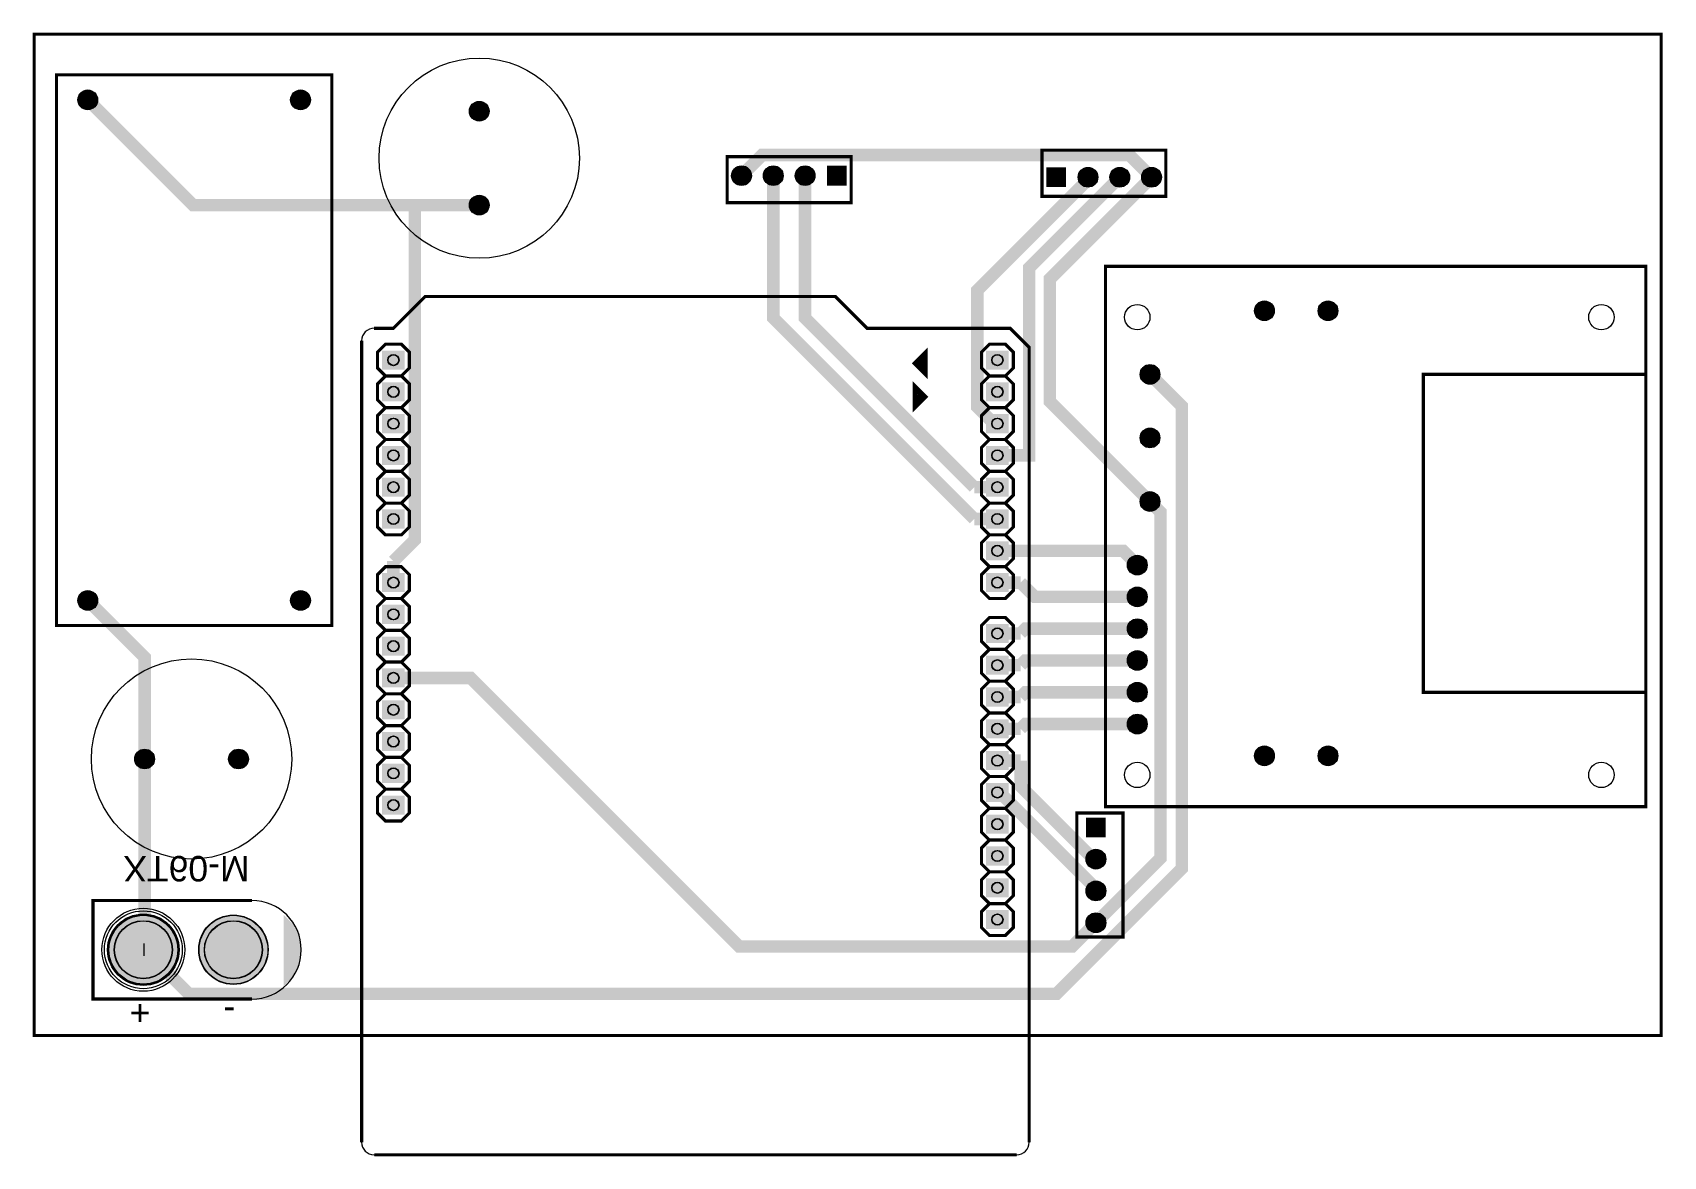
# Model space of a CAD drawing. Header units: millimetres. Extents: x 0 to 130, y -90 to 0.
import ezdxf

# ---------------------------------------------------------------- set-up
doc = ezdxf.new("R2010")
doc.units = ezdxf.units.MM
for name, color, linetype, true_color in [('BoardOutLine', 7, 'Continuous', 0xff00ff), ('BottomLayer', 7, 'Continuous', 0x0000ff), ('BottomSilkLayer', 7, 'Continuous', 0x66cc33), ('BottomSolderMaskLayer', 7, 'Continuous', 0xaa00ff), ('Document', 7, 'Continuous', 0xffffff), ('Multi-Layer', 7, 'Continuous', 0xc0c0c0), ('TopSilkLayer', 7, 'Continuous', 0xffcc00), ('TopSolderMaskLayer', 7, 'Continuous', 0x800080)]:
    doc.layers.add(name, color=color, linetype=linetype, true_color=true_color)
doc.styles.get("Standard").update_dxf_attribs({"font": 'arial.ttf'})

msp = doc.modelspace()

# ---------------------------------------------------------------- texts
at = {"layer": 'BottomSilkLayer', "text_generation_flag": 2}
for s, p in [('XT60-M', (7.111887223774374, -65.65913131826267)), ('+', (7.619888239776401, -77.21615443230894)), ('-', (15.112903225806349, -77.08915417830838))]:
    msp.add_text(s, height=2.0320040640081283, rotation=180, dxfattribs=at).set_placement(p)

# ---------------------------------------------------------------- hatches: boundary and pattern name
at = {"layer": 'BottomSolderMaskLayer'}
for points in [[(3.4907289814580533, -5.244094488189035, 1), (5.065532131064353, -5.244094488189035, 1)], [(20.490728981458055, -5.244094488189035, 1), (22.06553213106435, -5.244094488189035, 1)], [(34.77266954533916, -6.155956311912632, 1), (36.34747269494546, -6.155956311912632, 1)], [(55.72771145542293, -11.30302260604526, 1), (57.302514605029224, -11.30302260604526, 1)], [(58.26771653543306, -11.30302260604526, 1), (59.842519685039356, -11.30302260604526, 1)], [(60.80772161544319, -11.30302260604526, 1), (62.38252476504949, -11.30302260604526, 1)], [(63.347726695453275, -10.515621031242063), (64.9225298450599, -10.515621031242063), (64.9225298450599, -12.090424180848345), (63.347726695453275, -12.090424180848345)], [(82.44856489712993, -12.217424434848908), (80.87376174752353, -12.217424434848908), (80.87376174752353, -10.642621285242626), (82.44856489712993, -10.642621285242626)], [(83.4137668275337, -11.43002286004571, 1), (84.98856997714002, -11.43002286004571, 1)], [(85.95377190754384, -11.43002286004571, 1), (87.52857505715015, -11.43002286004571, 1)], [(88.49377698755397, -11.43002286004571, 1), (90.06858013716028, -11.43002286004571, 1)], [(34.77266954533916, -13.65608331216663, 1), (36.34747269494546, -13.65608331216663, 1)], [(97.51079502159, -22.09804419608838, 1), (99.08559817119631, -22.09804419608838, 1)], [(102.59080518161049, -22.09804419608838, 1), (104.1656083312168, -22.09804419608838, 1)], [(27.79793503634619, -26.79705177981782), (29.60641865331354, -26.79705177981782), (29.60641865331354, -25.27304873181174), (27.79793503634619, -25.27304873181174)], [(77.86626117299852, -25.27332087521313), (76.05777755603117, -25.27332087521313), (76.05777755603117, -26.79705177981782), (77.86626117299852, -26.79705177981782)], [(88.36677673355352, -27.17805435610876, 1), (89.94157988315983, -27.17805435610876, 1)], [(27.79793503634619, -29.337056859828067), (29.60641865331354, -29.337056859828067), (29.60641865331354, -27.813053811821874), (27.79793503634619, -27.813053811821874)], [(77.86626117299852, -27.813325955223377), (76.05777755603117, -27.813325955223377), (76.05777755603117, -29.337056859828067), (77.86626117299852, -29.337056859828067)], [(27.79793503634619, -31.8770619398382), (29.60641865331354, -31.8770619398382), (29.60641865331354, -30.35305889183212), (27.79793503634619, -30.35305889183212)], [(77.86626117299852, -30.35333103523351), (76.05777755603117, -30.35333103523351), (76.05777755603117, -31.8770619398382), (77.86626117299852, -31.8770619398382)], [(88.36677673355352, -32.258064516129025, 1), (89.94157988315983, -32.258064516129025, 1)], [(27.79793503634619, -34.41706701984833), (29.60641865331354, -34.41706701984833), (29.60641865331354, -32.89306397184225), (27.79793503634619, -32.89306397184225)], [(77.86626117299852, -32.89333611524364), (76.05804667561733, -32.89333611524364), (76.05804667561733, -34.41706701984833), (77.86626117299852, -34.41706701984833)], [(27.79793503634619, -36.957072099858465), (29.60641865331354, -36.957072099858465), (29.60641865331354, -35.433069051852385), (27.79793503634619, -35.433069051852385)], [(77.86626117299852, -35.433341195253774), (76.05804667561733, -35.433341195253774), (76.05804667561733, -36.957072099858465), (77.86626117299852, -36.957072099858465)], [(88.36677673355352, -37.338074676149404, 1), (89.94157988315983, -37.338074676149404, 1)], [(27.79793503634619, -39.49707717986871), (29.60641865331354, -39.49707717986871), (29.60641865331354, -37.97307413186252), (27.79793503634619, -37.97307413186252)], [(77.86626117299852, -37.97307413186252), (76.05804667561733, -37.97307413186252), (76.05804667561733, -39.49707717986871), (77.86626117299852, -39.49707717986871)], [(77.86626117299852, -40.513079211872764), (76.05804667561733, -40.513079211872764), (76.05804667561733, -42.037082259878844), (77.86626117299852, -42.037082259878844)], [(87.35077470154947, -42.41808483616967, 1), (88.92557785115578, -42.41808483616967, 1)], [(27.79793503634619, -44.577087339888976), (29.60641865331354, -44.577087339888976), (29.60641865331354, -43.0530842918829), (27.79793503634619, -43.0530842918829)], [(77.86626117299852, -43.0530842918829), (76.05804667561733, -43.0530842918829), (76.05804667561733, -44.577087339888976), (77.86626117299852, -44.577087339888976)], [(87.35077470154947, -44.9580899161798, 1), (88.92557785115578, -44.9580899161798, 1)], [(3.4907289814580533, -45.244094488189035, 1), (5.065532131064353, -45.244094488189035, 1)], [(20.490728981458055, -45.244094488189035, 1), (22.06553213106435, -45.244094488189035, 1)], [(27.79793503634619, -47.11709241989911), (29.60641865331354, -47.11709241989911), (29.60641865331354, -45.59308937189303), (27.79793503634619, -45.59308937189303)], [(87.35077470154947, -47.49809499619005, 1), (88.92557785115578, -47.49809499619005, 1)], [(27.79793503634619, -49.657097499909355), (29.60641865331354, -49.657097499909355), (29.60641865331354, -48.13309445190316), (27.79793503634619, -48.13309445190316)], [(77.86626117299852, -47.11709241989911), (76.05804667561733, -47.11709241989911), (76.05804667561733, -48.64109546790519), (77.86626117299852, -48.64109546790519)], [(87.35077470154947, -50.03810007620018, 1), (88.92557785115578, -50.03810007620018, 1)], [(27.79793503634619, -52.19710257991949), (29.60641865331354, -52.19710257991949), (29.60641865331354, -50.67309953191341), (27.79793503634619, -50.67309953191341)], [(77.86626117299852, -49.657097499909355), (76.05777755603117, -49.657097499909355), (76.05777755603117, -51.181100547915435), (77.86626117299852, -51.181100547915435)], [(87.35077470154947, -52.57810515621031, 1), (88.92557785115578, -52.57810515621031, 1)], [(27.79793503634619, -54.73710765992962), (29.60641865331354, -54.73710765992962), (29.60641865331354, -53.21310461192354), (27.79793503634619, -53.21310461192354)], [(77.86626117299852, -52.19710257991949), (76.05777755603117, -52.19710257991949), (76.05777755603117, -53.72110562792557), (77.86626117299852, -53.72110562792557)], [(87.35077470154947, -55.118110236220446, 1), (88.92557785115578, -55.118110236220446, 1)], [(27.79793503634619, -57.27711273993975), (29.60641865331354, -57.27711273993975), (29.60641865331354, -55.75310969193367), (27.79793503634619, -55.75310969193367)], [(77.86626117299852, -54.73710765992962), (76.05777755603117, -54.73710765992962), (76.05777755603117, -56.2611107079357), (77.86626117299852, -56.2611107079357)], [(8.035560071120065, -57.912115824231705, 1), (9.610363220726365, -57.912115824231705, 1)], [(15.535687071374289, -57.912115824231705, 1), (17.110490220980587, -57.912115824231705, 1)], [(77.86626117299852, -57.27711273993975), (76.05777755603117, -57.27711273993975), (76.05777755603117, -58.80111578794583), (77.86626117299852, -58.80111578794583)], [(97.51079502159, -57.65811531623069, 1), (99.08559817119631, -57.65811531623069, 1)], [(102.59080518161049, -57.65811531623069, 1), (104.1656083312168, -57.65811531623069, 1)], [(27.79793503634619, -59.81711781995), (29.60641865331354, -59.81711781995), (29.60641865331354, -58.293114771943806), (27.79793503634619, -58.293114771943806)], [(77.86626117299852, -59.81711781995), (76.05777755603117, -59.81711781995), (76.05777755603117, -61.34112086795608), (77.86626117299852, -61.34112086795608)], [(27.79793503634619, -62.35712289996013), (29.60641865331354, -62.35712289996013), (29.60641865331354, -60.83311985195405), (27.79793503634619, -60.83311985195405)], [(77.86626117299852, -62.35712289996013), (76.05777755603117, -62.35712289996013), (76.05777755603117, -63.88112594796621), (77.86626117299852, -63.88112594796621)], [(84.04876809753614, -64.16052832105663), (84.04876809753614, -62.58572517145035), (85.62357124714254, -62.58572517145035), (85.62357124714254, -64.16052832105663)], [(77.86626117299852, -64.89712797997026), (76.05777755603117, -64.89712797997026), (76.05777755603117, -66.42113102797634), (77.86626117299852, -66.42113102797634)], [(84.04876809753618, -65.91313182626368, 1), (85.6235712471425, -65.91313182626368, 1)], [(77.86626117299852, -67.4371330599804), (76.05777755603117, -67.4371330599804), (76.05777755603117, -68.96113610798648), (77.86626117299852, -68.96113610798648)], [(84.04876809753618, -68.45313690627381, 1), (85.6235712471425, -68.45313690627381, 1)], [(77.86626117299852, -69.97713813999064), (76.05777755603117, -69.97713813999064), (76.05777755603117, -71.50114118799672), (77.86626117299852, -71.50114118799672)], [(84.04876809753618, -70.99314198628406, 1), (85.6235712471425, -70.99314198628406, 1)], [(5.94394208788417, -73.15214630429261, 1), (11.49395478790957, -73.15214630429261, 1)], [(13.144094488189058, -73.15214630429261, 1), (18.694107188214456, -73.15214630429261, 1)]]:
    msp.add_hatch(color=256, dxfattribs=at).paths.add_polyline_path(points)
at = {"layer": 'Document'}
msp.add_hatch(color=256, dxfattribs=at).paths.add_polyline_path([(19.9390906781814, -73.15214630429261), (19.9390906781814, -76.07315214630432), (20.258470916941633, -75.75377190754375), (20.319646473856665, -75.69112221560226), (20.37931379689212, -75.6270344380938), (20.43743909027694, -75.56154487454978), (20.49398943164988, -75.49469061847878), (20.548932790708477, -75.42650953635484), (20.602238047350056, -75.35704024617144), (20.6538750092991, -75.2863220955669), (20.703814429206886, -75.21439513953885), (20.752028021219303, -75.14130011775569), (20.798488476996, -75.06707843148251), (20.843169481179984, -74.99177212013115), (20.886045726300154, -74.91542383744832), (20.92709292710765, -74.83807682735699), (20.96628783433107, -74.75977489946274), (21.00360824784366, -74.68056240423948), (21.03903302923777, -74.60048420790986), (21.072542113798818, -74.51958566703252), (21.1041165218694, -74.4379126028117), (21.133738369598632, -74.35551127514452), (21.16139087907345, -74.2724283564188), (21.18705838781898, -74.18871090507798), (21.21072635767314, -74.10440633896667), (21.23238138301781, -74.01956240847346), (21.25201119837493, -73.93422716948476), (21.26960468535094, -73.8484489561655), (21.28515187893595, -73.76227635358282), (21.298643973147136, -73.67575817018758), (21.3100733260178, -73.58894341016844), (21.319433463923588, -73.50188124569627), (21.326719085251852, -73.4146209890722), (21.331926063401397, -73.327212064798), (21.335051449122602, -73.23970398158099), (21.33609347218703, -73.1521463047718), (21.335011032148486, -73.06670745681208), (21.331764542204837, -72.9813234494095), (21.3263560861119, -72.89604908620584), (21.31878913528203, -72.8109391004682), (21.309068546555636, -72.72604811995859), (21.297200559082967, -72.64143063186975), (21.283192790320072, -72.55714094785458), (21.26705423113981, -72.47323316916459), (21.248795240060645, -72.38976115192611), (21.228427536598474, -72.30677847257209), (21.20596419374374, -72.22433839345456), (21.181419629571337, -72.14249382865842), (21.15480959798606, -72.06129731003784), (21.126151178610144, -71.98080095349917), (21.09546276582296, -71.90105642555079), (21.062764056952346, -71.8221149101405), (21.028076039632197, -71.74402707580305), (20.991420978333508, -71.66684304313901), (20.952822400071, -71.59061235264494), (20.912305079305042, -71.51538393291503), (20.869895022038236, -71.44120606923764), (20.82561944912527, -71.36812637260232), (20.779506778799032, -71.29619174914149), (20.731586608432053, -71.22544837002306), (20.68188969553944, -71.15594164181607), (20.630447938035786, -71.08771617734658), (20.577294353764046, -71.02081576706269), (20.52246305929998, -70.95528335092752), (20.465989248056985, -70.8911609908589), (20.407909167695607, -70.82848984373118), (20.34826009685912, -70.76731013495908), (19.9390906781814, -70.35814071628147)])
at = {"layer": 'Multi-Layer'}
for points in [[(3.516129032258155, -5.244094488189035, 1), (5.040132080264251, -5.244094488189035, 1)], [(20.516129032258156, -5.244094488189035, 1), (22.04013208026425, -5.244094488189035, 1)], [(34.798069596139264, -6.155956311912632, 1), (36.32207264414536, -6.155956311912632, 1)], [(55.75311150622303, -11.30302260604526, 1), (57.27711455422912, -11.30302260604526, 1)], [(58.29311658623316, -11.30302260604526, 1), (59.817119634239255, -11.30302260604526, 1)], [(60.833121666243294, -11.30302260604526, 1), (62.35712471424939, -11.30302260604526, 1)], [(63.37312674625355, -10.54102108204222), (64.89712979425963, -10.54102108204222), (64.89712979425963, -12.0650241300483), (63.37312674625355, -12.0650241300483)], [(82.42316484632966, -12.19202438404875), (80.89916179832358, -12.19202438404875), (80.89916179832358, -10.66802133604267), (82.42316484632966, -10.66802133604267)], [(83.43916687833381, -11.43002286004571, 1), (84.96316992633992, -11.43002286004571, 1)], [(85.97917195834394, -11.43002286004571, 1), (87.50317500635005, -11.43002286004571, 1)], [(88.51917703835407, -11.43002286004571, 1), (90.04318008636018, -11.43002286004571, 1)], [(34.798069596139264, -13.65608331216663, 1), (36.32207264414536, -13.65608331216663, 1)], [(97.5361950723901, -22.09804419608838, 1), (99.06019812039621, -22.09804419608838, 1)], [(102.61620523241059, -22.09804419608838, 1), (104.1402082804167, -22.09804419608838, 1)], [(27.848742697485477, -26.746253492507094), (29.555626111252195, -26.746253492507094), (29.555626111252195, -25.323850647701306), (27.848742697485477, -25.323850647701306)], [(77.81546863093718, -25.3241046482093), (76.10858521717046, -25.3241046482093), (76.10858521717046, -26.746253492507094), (77.81546863093718, -26.746253492507094)], [(88.39217678435362, -27.17805435610876, 1), (89.91617983235973, -27.17805435610876, 1)], [(27.848742697485477, -29.286258572517227), (29.555626111252195, -29.286258572517227), (29.555626111252195, -27.86385572771144), (27.848742697485477, -27.86385572771144)], [(77.81546863093718, -27.864109728219432), (76.10858521717046, -27.864109728219432), (76.10858521717046, -29.286258572517227), (77.81546863093718, -29.286258572517227)], [(27.848742697485477, -31.82626365252736), (29.555626111252195, -31.82626365252736), (29.555626111252195, -30.40386080772157), (27.848742697485477, -30.40386080772157)], [(77.81546863093718, -30.40411480822968), (76.10858521717046, -30.40411480822968), (76.10858521717046, -31.82626365252736), (77.81546863093718, -31.82626365252736)], [(88.39217678435362, -32.258064516129025, 1), (89.91617983235973, -32.258064516129025, 1)], [(27.848742697485477, -34.36626873253749), (29.555626111252195, -34.36626873253749), (29.555626111252195, -32.943865887731704), (27.848742697485477, -32.943865887731704)], [(77.81546863093718, -32.94411988823981), (76.10883921767868, -32.94411988823981), (76.10883921767868, -34.36626873253749), (77.81546863093718, -34.36626873253749)], [(27.848742697485477, -36.90627381254774), (29.555626111252195, -36.90627381254774), (29.555626111252195, -35.48387096774195), (27.848742697485477, -35.48387096774195)], [(77.81546863093718, -35.484124968249944), (76.10883921767868, -35.484124968249944), (76.10883921767868, -36.90627381254774), (77.81546863093718, -36.90627381254774)], [(88.39217678435362, -37.338074676149404, 1), (89.91617983235973, -37.338074676149404, 1)], [(27.848742697485477, -39.44627889255787), (29.555626111252195, -39.44627889255787), (29.555626111252195, -38.02387604775208), (27.848742697485477, -38.02387604775208)], [(77.81546863093718, -38.02387604775208), (76.10883921767868, -38.02387604775208), (76.10883921767868, -39.44627889255787), (77.81546863093718, -39.44627889255787)], [(77.81546863093718, -40.563881127762215), (76.10883921767868, -40.563881127762215), (76.10883921767868, -41.986283972568), (77.81546863093718, -41.986283972568)], [(87.37617475234957, -42.41808483616967, 1), (88.90017780035568, -42.41808483616967, 1)], [(27.848742697485477, -44.526289052578136), (29.555626111252195, -44.526289052578136), (29.555626111252195, -43.10388620777235), (27.848742697485477, -43.10388620777235)], [(77.81546863093718, -43.10388620777235), (76.10883921767868, -43.10388620777235), (76.10883921767868, -44.526289052578136), (77.81546863093718, -44.526289052578136)], [(87.37617475234957, -44.9580899161798, 1), (88.90017780035568, -44.9580899161798, 1)], [(3.516129032258155, -45.244094488189035, 1), (5.040132080264251, -45.244094488189035, 1)], [(20.516129032258156, -45.244094488189035, 1), (22.04013208026425, -45.244094488189035, 1)], [(27.848742697485477, -47.06629413258838), (29.555626111252195, -47.06629413258838), (29.555626111252195, -45.643891287782594), (27.848742697485477, -45.643891287782594)], [(87.37617475234957, -47.49809499619005, 1), (88.90017780035568, -47.49809499619005, 1)], [(27.848742697485477, -49.606299212598515), (29.555626111252195, -49.606299212598515), (29.555626111252195, -48.18389636779273), (27.848742697485477, -48.18389636779273)], [(77.81546863093718, -47.167894335788674), (76.10883921767868, -47.167894335788674), (76.10883921767868, -48.59029718059446), (77.81546863093718, -48.59029718059446)], [(87.37617475234957, -50.03810007620018, 1), (88.90017780035568, -50.03810007620018, 1)], [(27.848742697485477, -52.14630429260865), (29.555626111252195, -52.14630429260865), (29.555626111252195, -50.72390144780286), (27.848742697485477, -50.72390144780286)], [(77.81546863093718, -49.707899415798806), (76.10858521717046, -49.707899415798806), (76.10858521717046, -51.130302260604594), (77.81546863093718, -51.130302260604594)], [(87.37617475234957, -52.57810515621031, 1), (88.90017780035568, -52.57810515621031, 1)], [(27.848742697485477, -54.68630937261878), (29.555626111252195, -54.68630937261878), (29.555626111252195, -53.26390652781299), (27.848742697485477, -53.26390652781299)], [(77.81546863093718, -52.24790449580894), (76.10858521717046, -52.24790449580894), (76.10858521717046, -53.67030734061473), (77.81546863093718, -53.67030734061473)], [(87.37617475234957, -55.118110236220446, 1), (88.90017780035568, -55.118110236220446, 1)], [(27.848742697485477, -57.226314452629026), (29.555626111252195, -57.226314452629026), (29.555626111252195, -55.80391160782324), (27.848742697485477, -55.80391160782324)], [(77.81546863093718, -54.787909575819185), (76.10858521717046, -54.787909575819185), (76.10858521717046, -56.21031242062486), (77.81546863093718, -56.21031242062486)], [(8.060960121920166, -57.912115824231705, 1), (9.584963169926263, -57.912115824231705, 1)], [(15.56108712217439, -57.912115824231705, 1), (17.085090170180486, -57.912115824231705, 1)], [(77.81546863093718, -57.32791465582932), (76.10858521717046, -57.32791465582932), (76.10858521717046, -58.750317500635106), (77.81546863093718, -58.750317500635106)], [(97.5361950723901, -57.65811531623069, 1), (99.06019812039621, -57.65811531623069, 1)], [(102.61620523241059, -57.65811531623069, 1), (104.1402082804167, -57.65811531623069, 1)], [(27.848742697485477, -59.76631953263916), (29.555626111252195, -59.76631953263916), (29.555626111252195, -58.34391668783337), (27.848742697485477, -58.34391668783337)], [(77.81546863093718, -59.86791973583945), (76.10858521717046, -59.86791973583945), (76.10858521717046, -61.29032258064524), (77.81546863093718, -61.29032258064524)], [(27.848742697485477, -62.30632461264929), (29.555626111252195, -62.30632461264929), (29.555626111252195, -60.8839217678435), (27.848742697485477, -60.8839217678435)], [(77.81546863093718, -62.40792481584958), (76.10858521717046, -62.40792481584958), (76.10858521717046, -63.83032766065537), (77.81546863093718, -63.83032766065537)], [(84.07416814833641, -64.13512827025659), (84.07416814833641, -62.61112522225051), (85.59817119634249, -62.61112522225051), (85.59817119634249, -64.13512827025659)], [(77.81546863093718, -64.94792989585983), (76.10858521717046, -64.94792989585983), (76.10858521717046, -66.3703327406655), (77.81546863093718, -66.3703327406655)], [(84.07416814833628, -65.91313182626368, 1), (85.59817119634239, -65.91313182626368, 1)], [(77.81546863093718, -67.48793497586996), (76.10858521717046, -67.48793497586996), (76.10858521717046, -68.91033782067575), (77.81546863093718, -68.91033782067575)], [(84.07416814833628, -68.45313690627381, 1), (85.59817119634239, -68.45313690627381, 1)], [(77.81546863093718, -70.0279400558801), (76.10858521717046, -70.0279400558801), (76.10858521717046, -71.45034290068588), (77.81546863093718, -71.45034290068588)], [(84.07416814833628, -70.99314198628406, 1), (85.59817119634239, -70.99314198628406, 1)], [(5.96894843789687, -73.15214630429261, 1), (11.46894843789687, -73.15214630429261, 1)], [(13.169100838201757, -73.15214630429261, 1), (18.669100838201757, -73.15214630429261, 1)]]:
    msp.add_hatch(color=256, dxfattribs=at).paths.add_polyline_path(points)
at = {"layer": 'TopSolderMaskLayer'}
for points in [[(3.4907289814580533, -5.244094488189035, 1), (5.065532131064353, -5.244094488189035, 1)], [(20.490728981458055, -5.244094488189035, 1), (22.06553213106435, -5.244094488189035, 1)], [(34.77266954533916, -6.155956311912632, 1), (36.34747269494546, -6.155956311912632, 1)], [(55.72771145542293, -11.30302260604526, 1), (57.302514605029224, -11.30302260604526, 1)], [(58.26771653543306, -11.30302260604526, 1), (59.842519685039356, -11.30302260604526, 1)], [(60.80772161544319, -11.30302260604526, 1), (62.38252476504949, -11.30302260604526, 1)], [(63.347726695453275, -10.515621031242063), (64.9225298450599, -10.515621031242063), (64.9225298450599, -12.090424180848345), (63.347726695453275, -12.090424180848345)], [(82.44856489712993, -12.217424434848908), (80.87376174752353, -12.217424434848908), (80.87376174752353, -10.642621285242626), (82.44856489712993, -10.642621285242626)], [(83.4137668275337, -11.43002286004571, 1), (84.98856997714002, -11.43002286004571, 1)], [(85.95377190754384, -11.43002286004571, 1), (87.52857505715015, -11.43002286004571, 1)], [(88.49377698755397, -11.43002286004571, 1), (90.06858013716028, -11.43002286004571, 1)], [(34.77266954533916, -13.65608331216663, 1), (36.34747269494546, -13.65608331216663, 1)], [(97.51079502159, -22.09804419608838, 1), (99.08559817119631, -22.09804419608838, 1)], [(102.59080518161049, -22.09804419608838, 1), (104.1656083312168, -22.09804419608838, 1)], [(27.79793503634619, -26.79705177981782), (29.60641865331354, -26.79705177981782), (29.60641865331354, -25.27304873181174), (27.79793503634619, -25.27304873181174)], [(77.86626117299852, -25.27332087521313), (76.05777755603117, -25.27332087521313), (76.05777755603117, -26.79705177981782), (77.86626117299852, -26.79705177981782)], [(88.36677673355352, -27.17805435610876, 1), (89.94157988315983, -27.17805435610876, 1)], [(27.79793503634619, -29.337056859828067), (29.60641865331354, -29.337056859828067), (29.60641865331354, -27.813053811821874), (27.79793503634619, -27.813053811821874)], [(77.86626117299852, -27.813325955223377), (76.05777755603117, -27.813325955223377), (76.05777755603117, -29.337056859828067), (77.86626117299852, -29.337056859828067)], [(27.79793503634619, -31.8770619398382), (29.60641865331354, -31.8770619398382), (29.60641865331354, -30.35305889183212), (27.79793503634619, -30.35305889183212)], [(77.86626117299852, -30.35333103523351), (76.05777755603117, -30.35333103523351), (76.05777755603117, -31.8770619398382), (77.86626117299852, -31.8770619398382)], [(88.36677673355352, -32.258064516129025, 1), (89.94157988315983, -32.258064516129025, 1)], [(27.79793503634619, -34.41706701984833), (29.60641865331354, -34.41706701984833), (29.60641865331354, -32.89306397184225), (27.79793503634619, -32.89306397184225)], [(77.86626117299852, -32.89333611524364), (76.05804667561733, -32.89333611524364), (76.05804667561733, -34.41706701984833), (77.86626117299852, -34.41706701984833)], [(27.79793503634619, -36.957072099858465), (29.60641865331354, -36.957072099858465), (29.60641865331354, -35.433069051852385), (27.79793503634619, -35.433069051852385)], [(77.86626117299852, -35.433341195253774), (76.05804667561733, -35.433341195253774), (76.05804667561733, -36.957072099858465), (77.86626117299852, -36.957072099858465)], [(88.36677673355352, -37.338074676149404, 1), (89.94157988315983, -37.338074676149404, 1)], [(27.79793503634619, -39.49707717986871), (29.60641865331354, -39.49707717986871), (29.60641865331354, -37.97307413186252), (27.79793503634619, -37.97307413186252)], [(77.86626117299852, -37.97307413186252), (76.05804667561733, -37.97307413186252), (76.05804667561733, -39.49707717986871), (77.86626117299852, -39.49707717986871)], [(77.86626117299852, -40.513079211872764), (76.05804667561733, -40.513079211872764), (76.05804667561733, -42.037082259878844), (77.86626117299852, -42.037082259878844)], [(87.35077470154947, -42.41808483616967, 1), (88.92557785115578, -42.41808483616967, 1)], [(27.79793503634619, -44.577087339888976), (29.60641865331354, -44.577087339888976), (29.60641865331354, -43.0530842918829), (27.79793503634619, -43.0530842918829)], [(77.86626117299852, -43.0530842918829), (76.05804667561733, -43.0530842918829), (76.05804667561733, -44.577087339888976), (77.86626117299852, -44.577087339888976)], [(87.35077470154947, -44.9580899161798, 1), (88.92557785115578, -44.9580899161798, 1)], [(3.4907289814580533, -45.244094488189035, 1), (5.065532131064353, -45.244094488189035, 1)], [(20.490728981458055, -45.244094488189035, 1), (22.06553213106435, -45.244094488189035, 1)], [(27.79793503634619, -47.11709241989911), (29.60641865331354, -47.11709241989911), (29.60641865331354, -45.59308937189303), (27.79793503634619, -45.59308937189303)], [(87.35077470154947, -47.49809499619005, 1), (88.92557785115578, -47.49809499619005, 1)], [(27.79793503634619, -49.657097499909355), (29.60641865331354, -49.657097499909355), (29.60641865331354, -48.13309445190316), (27.79793503634619, -48.13309445190316)], [(77.86626117299852, -47.11709241989911), (76.05804667561733, -47.11709241989911), (76.05804667561733, -48.64109546790519), (77.86626117299852, -48.64109546790519)], [(87.35077470154947, -50.03810007620018, 1), (88.92557785115578, -50.03810007620018, 1)], [(27.79793503634619, -52.19710257991949), (29.60641865331354, -52.19710257991949), (29.60641865331354, -50.67309953191341), (27.79793503634619, -50.67309953191341)], [(77.86626117299852, -49.657097499909355), (76.05777755603117, -49.657097499909355), (76.05777755603117, -51.181100547915435), (77.86626117299852, -51.181100547915435)], [(87.35077470154947, -52.57810515621031, 1), (88.92557785115578, -52.57810515621031, 1)], [(27.79793503634619, -54.73710765992962), (29.60641865331354, -54.73710765992962), (29.60641865331354, -53.21310461192354), (27.79793503634619, -53.21310461192354)], [(77.86626117299852, -52.19710257991949), (76.05777755603117, -52.19710257991949), (76.05777755603117, -53.72110562792557), (77.86626117299852, -53.72110562792557)], [(87.35077470154947, -55.118110236220446, 1), (88.92557785115578, -55.118110236220446, 1)], [(27.79793503634619, -57.27711273993975), (29.60641865331354, -57.27711273993975), (29.60641865331354, -55.75310969193367), (27.79793503634619, -55.75310969193367)], [(77.86626117299852, -54.73710765992962), (76.05777755603117, -54.73710765992962), (76.05777755603117, -56.2611107079357), (77.86626117299852, -56.2611107079357)], [(8.035560071120065, -57.912115824231705, 1), (9.610363220726365, -57.912115824231705, 1)], [(15.535687071374289, -57.912115824231705, 1), (17.110490220980587, -57.912115824231705, 1)], [(77.86626117299852, -57.27711273993975), (76.05777755603117, -57.27711273993975), (76.05777755603117, -58.80111578794583), (77.86626117299852, -58.80111578794583)], [(97.51079502159, -57.65811531623069, 1), (99.08559817119631, -57.65811531623069, 1)], [(102.59080518161049, -57.65811531623069, 1), (104.1656083312168, -57.65811531623069, 1)], [(27.79793503634619, -59.81711781995), (29.60641865331354, -59.81711781995), (29.60641865331354, -58.293114771943806), (27.79793503634619, -58.293114771943806)], [(77.86626117299852, -59.81711781995), (76.05777755603117, -59.81711781995), (76.05777755603117, -61.34112086795608), (77.86626117299852, -61.34112086795608)], [(27.79793503634619, -62.35712289996013), (29.60641865331354, -62.35712289996013), (29.60641865331354, -60.83311985195405), (27.79793503634619, -60.83311985195405)], [(77.86626117299852, -62.35712289996013), (76.05777755603117, -62.35712289996013), (76.05777755603117, -63.88112594796621), (77.86626117299852, -63.88112594796621)], [(84.04876809753614, -64.16052832105663), (84.04876809753614, -62.58572517145035), (85.62357124714254, -62.58572517145035), (85.62357124714254, -64.16052832105663)], [(77.86626117299852, -64.89712797997026), (76.05777755603117, -64.89712797997026), (76.05777755603117, -66.42113102797634), (77.86626117299852, -66.42113102797634)], [(84.04876809753618, -65.91313182626368, 1), (85.6235712471425, -65.91313182626368, 1)], [(77.86626117299852, -67.4371330599804), (76.05777755603117, -67.4371330599804), (76.05777755603117, -68.96113610798648), (77.86626117299852, -68.96113610798648)], [(84.04876809753618, -68.45313690627381, 1), (85.6235712471425, -68.45313690627381, 1)], [(77.86626117299852, -69.97713813999064), (76.05777755603117, -69.97713813999064), (76.05777755603117, -71.50114118799672), (77.86626117299852, -71.50114118799672)], [(84.04876809753618, -70.99314198628406, 1), (85.6235712471425, -70.99314198628406, 1)], [(5.94394208788417, -73.15214630429261, 1), (11.49395478790957, -73.15214630429261, 1)], [(13.144094488189058, -73.15214630429261, 1), (18.694107188214456, -73.15214630429261, 1)]]:
    msp.add_hatch(color=256, dxfattribs=at).paths.add_polyline_path(points)

# ---------------------------------------------------------------- linework, layer by layer
at = {"layer": 'BoardOutLine', "const_width": 0.25400050800101603}
msp.add_lwpolyline([(0, 0), (130.00000000000023, 0), (130.00000000000023, -80), (0, -80), (0, 0)], close=True, dxfattribs=at)
at = {"layer": 'BottomLayer', "const_width": 1}
for points in [[(4.278130556261203, -5.244094488189035), (12.690119380238684, -13.65608331216663), (30.41427482854965, -13.65608331216663)], [(56.515113030226075, -11.30302260604526), (58.172720345440666, -9.64541529083067), (87.49657099314209, -9.64541529083067), (89.28117856235713, -11.43002286004571)], [(59.05511811023621, -11.30302260604526), (59.05511811023621, -22.681991363982775), (75.10820421640847, -38.73507747015492)], [(61.59512319024634, -11.30302260604526), (61.59512319024634, -22.681991363982775), (75.10820421640847, -36.19507239014479)], [(84.20116840233686, -11.43002286004571), (84.20116840233686, -11.619253238506417), (75.3566167132335, -20.46380492760977), (75.3566167132335, -29.774193548387075), (76.69748539497073, -31.115062230124522), (76.96215392430781, -31.115062230124522)], [(86.741173482347, -11.43002286004571), (79.50215900431795, -18.669037338074645), (79.50215900431795, -33.655067310134655), (78.81635763271538, -33.655067310134655)], [(89.15417830835668, -37.338074676149404), (81.1531623063247, -29.337058674117316), (81.1531623063247, -19.55803911607825), (89.28117856235713, -11.43002286004571)], [(28.702311404622833, -42.10312420624848), (30.41427482854965, -40.39116078232155), (30.41427482854965, -13.65608331216663)], [(30.41427482854965, -13.65608331216663), (35.56007112014231, -13.65608331216663)], [(89.15417830835668, -27.17805435610876), (91.69418338836681, -29.718059436118892), (91.69418338836681, -66.67513335026672), (81.68910337820671, -76.6802133604267), (12.352044704089394, -76.6802133604267), (8.82397764795519, -73.15214630429261)], [(76.96215392430781, -33.655067310134655), (78.81635763271538, -33.655067310134655)], [(76.96215392430781, -36.19507239014479), (75.10820421640847, -36.19507239014479)], [(84.83616967233934, -70.99314198628406), (89.99314198628394, -65.83616967233945), (89.99314198628394, -38.17703835407667), (89.15417830835668, -37.338074676149404)], [(76.96215392430781, -38.73507747015492), (75.10820421640847, -38.73507747015492)], [(28.702311404622833, -43.8150876301753), (28.702311404622833, -42.10312420624848)], [(88.13817627635262, -42.41808483616967), (86.99517399034812, -41.275082550165166), (76.96215392430781, -41.275082550165166)], [(76.96215392430781, -43.8150876301753), (78.81635763271538, -43.8150876301753)], [(88.13817627635262, -44.9580899161798), (79.95935991871988, -44.9580899161798), (78.81635763271538, -43.8150876301753)], [(4.278130556261203, -45.244094488189035), (8.822961645923215, -49.78892557785116), (8.822961645923215, -57.912115824231705)], [(76.96215392430781, -47.87909575819151), (78.81635763271538, -47.87909575819151)], [(88.13817627635262, -47.49809499619005), (79.19735839471696, -47.49809499619005), (78.81635763271538, -47.87909575819151)], [(76.96215392430781, -50.41910083820176), (78.81635763271538, -50.41910083820176)], [(88.13817627635262, -50.03810007620018), (79.19735839471696, -50.03810007620018), (78.81635763271538, -50.41910083820176)], [(28.70205740411484, -51.43510287020581), (34.86156972313938, -51.43510287020581), (56.3246126492254, -72.8981457962916), (82.93116586233168, -72.8981457962916), (84.83616967233934, -70.99314198628406)], [(88.13817627635262, -52.57810515621031), (79.19735839471696, -52.57810515621031), (78.81635763271538, -52.95910591821189)], [(76.96215392430781, -52.95910591821189), (78.81635763271538, -52.95910591821189)], [(88.13817627635262, -55.118110236220446), (79.19735839471696, -55.118110236220446), (78.81635763271538, -55.49911099822202)], [(76.96215392430781, -55.49911099822202), (78.81635763271538, -55.49911099822202)], [(8.822961645923215, -73.15214630429261), (8.822961645923215, -57.912115824231705)], [(76.96215392430781, -58.039116078232155), (78.81635763271538, -58.039116078232155)], [(84.83616967233934, -65.91313182626368), (84.64668529337064, -65.91313182626368), (78.81635763271538, -60.08280416560831), (78.81635763271538, -58.039116078232155)], [(84.83616967233934, -68.45313690627381), (84.83616967233934, -68.26771653543312), (77.14757429514862, -60.5791211582424), (76.96215392430781, -60.5791211582424)], [(8.822961645923215, -73.15214630429261), (8.719075438150867, -73.15214630429261)]]:
    msp.add_lwpolyline(points, dxfattribs=at)
at = {"layer": 'BottomLayer'}
for radius in [3.313462026924054, 3.110058420116841, 2.8557023114046234]:
    msp.add_circle((8.71894843789687, -73.15214630429261), radius, dxfattribs=at)
at = {"layer": 'BottomSilkLayer', "const_width": 0.25400050800101603}
msp.add_lwpolyline([(17.39908559817127, -77.08915417830838), (4.699060198120378, -77.08915417830838), (4.699060198120378, -69.21513843027685), (17.39908559817127, -69.21513843027685)], dxfattribs=at)
at = {"layer": 'BottomSilkLayer'}
msp.add_arc((17.39908559817127, -73.15214630429261), 3.9370078740157486, 270, 90, dxfattribs=at)
at = {"layer": 'BottomSolderMaskLayer'}
for centre, radius in [((4.278130556261203, -5.244094488189035), 0.7874015748031498), ((4.2780035560072065, -5.244018288036614), 0.47244094488188987), ((21.278130556261203, -5.244094488189035), 0.7874015748031498), ((21.278054356108896, -5.244018288036614), 0.47244094488188987), ((35.56007112014231, -6.155956311912632), 0.7874015748031498), ((35.56007112014231, -6.156032512065053), 0.47244094488188987), ((56.515113030226075, -11.30302260604526), 0.7874015748031498), ((56.515113030226075, -11.30302260604526), 0.47244094488188987), ((59.05511811023621, -11.30302260604526), 0.7874015748031498), ((59.05511811023621, -11.30302260604526), 0.47244094488188987), ((61.59512319024634, -11.30302260604526), 0.7874015748031498), ((61.59512319024634, -11.30302260604526), 0.47244094488188987), ((64.13512827025647, -11.30302260604526), 0.47244094488188987), ((81.66116332232673, -11.43002286004571), 0.47244094488188987), ((84.20116840233686, -11.43002286004571), 0.7874015748031498), ((84.20116840233686, -11.43002286004571), 0.47244094488188987), ((86.741173482347, -11.43002286004571), 0.7874015748031498), ((86.741173482347, -11.43002286004571), 0.47244094488188987), ((89.28117856235713, -11.43002286004571), 0.7874015748031498), ((89.28117856235713, -11.43002286004571), 0.47244094488188987), ((35.56007112014231, -13.65608331216663), 0.7874015748031498), ((35.56007112014231, -13.656032512065053), 0.47244094488188987), ((98.29819659639315, -22.09804419608838), 0.7874015748031498), ((98.29819659639315, -22.09804419608838), 0.47244094488188987), ((103.37820675641365, -22.09804419608838), 0.7874015748031498), ((103.37820675641365, -22.09804419608838), 0.47244094488188987), ((28.702184404368836, -26.035052070104143), 0.4494297083832264), ((76.96202692405382, -26.035052070104143), 0.4494297083832264), ((89.15417830835668, -27.17805435610876), 0.7874015748031498), ((89.15417830835668, -27.17805435610876), 0.47244094488188987), ((28.702184404368836, -28.575057150114276), 0.4494297083832264), ((76.96202692405382, -28.575057150114276), 0.4494297083832264), ((28.702184404368836, -31.115062230124522), 0.4494297083832264), ((76.96202692405382, -31.115062230124522), 0.4494297083832264), ((89.15417830835668, -32.258064516129025), 0.7874015748031498), ((89.15417830835668, -32.258064516129025), 0.47244094488188987), ((28.702184404368836, -33.655067310134655), 0.4494297083832264), ((76.96202692405382, -33.655067310134655), 0.4494297083832264), ((28.702184404368836, -36.19507239014479), 0.4494297083832264), ((76.96202692405382, -36.19507239014479), 0.4494297083832264), ((89.15417830835668, -37.338074676149404), 0.7874015748031498), ((89.15417830835668, -37.338074676149404), 0.47244094488188987), ((28.702184404368836, -38.73507747015492), 0.4494297083832264), ((76.96202692405382, -38.73507747015492), 0.4494297083832264), ((76.96202692405382, -41.275082550165166), 0.4494297083832264), ((88.13817627635262, -42.41808483616967), 0.7874015748031498), ((88.13817627635262, -42.41808483616967), 0.47244094488188987), ((28.702184404368836, -43.8150876301753), 0.4494297083832264), ((76.96202692405382, -43.8150876301753), 0.4494297083832264), ((88.13817627635262, -44.9580899161798), 0.7874015748031498), ((4.278130556261203, -45.244094488189035), 0.7874015748031498), ((4.2780035560072065, -45.244094488189035), 0.47244094488188987), ((21.278130556261203, -45.244094488189035), 0.7874015748031498), ((21.278054356108896, -45.244094488189035), 0.47244094488188987), ((88.13817627635262, -44.9580899161798), 0.47244094488188987), ((28.702184404368836, -46.35509271018543), 0.4494297083832264), ((88.13817627635262, -47.49809499619005), 0.7874015748031498), ((76.96202692405382, -47.87909575819151), 0.4494297083832264), ((88.13817627635262, -47.49809499619005), 0.47244094488188987), ((28.702184404368836, -48.895097790195564), 0.4494297083832264), ((88.13817627635262, -50.03810007620018), 0.7874015748031498), ((76.96202692405382, -50.41910083820176), 0.4494297083832264), ((88.13817627635262, -50.03810007620018), 0.47244094488188987), ((28.702184404368836, -51.43510287020581), 0.4494297083832264), ((88.13817627635262, -52.57810515621031), 0.7874015748031498), ((88.13817627635262, -52.57810515621031), 0.47244094488188987), ((76.96202692405382, -52.95910591821189), 0.4494297083832264), ((28.702184404368836, -53.97510795021594), 0.4494297083832264), ((88.13817627635262, -55.118110236220446), 0.7874015748031498), ((88.13817627635262, -55.118110236220446), 0.47244094488188987), ((76.96202692405382, -55.49911099822202), 0.4494297083832264), ((8.822961645923215, -57.912115824231705), 0.7874015748031498), ((16.32308864617744, -57.912115824231705), 0.7874015748031498), ((28.702184404368836, -56.515113030226075), 0.4494297083832264), ((98.29819659639315, -57.65811531623069), 0.7874015748031498), ((98.29819659639315, -57.65811531623069), 0.47244094488188987), ((103.37820675641365, -57.65811531623069), 0.7874015748031498), ((103.37820675641365, -57.65811531623069), 0.47244094488188987), ((8.823012446024904, -57.912115824231705), 0.47244094488188987), ((16.323012446024904, -57.912115824231705), 0.47244094488188987), ((28.702184404368836, -59.05511811023621), 0.4494297083832264), ((76.96202692405382, -58.039116078232155), 0.4494297083832264), ((28.702184404368836, -61.595123190246454), 0.4494297083832264), ((76.96202692405382, -60.5791211582424), 0.4494297083832264), ((76.96202692405382, -63.119126238252534), 0.4494297083832264), ((84.83616967233934, -63.37312674625355), 0.47244094488188987), ((84.83616967233934, -65.91313182626368), 0.7874015748031498), ((76.96202692405382, -65.65913131826267), 0.4494297083832264), ((84.83616967233934, -65.91313182626368), 0.47244094488188987), ((76.96202692405382, -68.1991363982728), 0.4494297083832264), ((84.83616967233934, -68.45313690627381), 0.7874015748031498), ((84.83616967233934, -68.45313690627381), 0.47244094488188987), ((76.96202692405382, -70.73914147828293), 0.4494297083832264), ((84.83616967233934, -70.99314198628406), 0.7874015748031498), ((8.71894843789687, -73.15214630429261), 2.7750063500127), ((8.719075438150867, -73.15214630429261), 2.3209144018288037), ((15.919100838201757, -73.15214630429261), 2.7750063500127), ((15.919100838201757, -73.15214630429261), 2.3209144018288037), ((84.83616967233934, -70.99314198628406), 0.47244094488188987)]:
    msp.add_circle(centre, radius, dxfattribs=at)
at = {"layer": 'Multi-Layer'}
for centre, radius in [((4.278130556261203, -5.244094488189035), 0.7620015240030481), ((4.2780035560072065, -5.244018288036614), 0.45720091440182886), ((21.278130556261203, -5.244094488189035), 0.7620015240030481), ((21.278054356108896, -5.244018288036614), 0.45720091440182886), ((35.56007112014231, -6.155956311912632), 0.7620015240030481), ((35.56007112014231, -6.156032512065053), 0.45720091440182886), ((56.515113030226075, -11.30302260604526), 0.7620015240030481), ((56.515113030226075, -11.30302260604526), 0.45720091440182886), ((59.05511811023621, -11.30302260604526), 0.7620015240030481), ((59.05511811023621, -11.30302260604526), 0.45720091440182886), ((61.59512319024634, -11.30302260604526), 0.7620015240030481), ((61.59512319024634, -11.30302260604526), 0.45720091440182886), ((64.13512827025647, -11.30302260604526), 0.45720091440182886), ((81.66116332232673, -11.43002286004571), 0.45720091440182886), ((84.20116840233686, -11.43002286004571), 0.7620015240030481), ((84.20116840233686, -11.43002286004571), 0.45720091440182886), ((86.741173482347, -11.43002286004571), 0.7620015240030481), ((86.741173482347, -11.43002286004571), 0.45720091440182886), ((89.28117856235713, -11.43002286004571), 0.7620015240030481), ((89.28117856235713, -11.43002286004571), 0.45720091440182886), ((35.56007112014231, -13.65608331216663), 0.7620015240030481), ((35.56007112014231, -13.656032512065053), 0.45720091440182886), ((88.13817627635262, -22.606045212090407), 1.0160020320040641), ((98.29819659639315, -22.09804419608838), 0.7620015240030481), ((98.29819659639315, -22.09804419608838), 0.45720091440182886), ((103.37820675641365, -22.09804419608838), 0.7620015240030481), ((103.37820675641365, -22.09804419608838), 0.45720091440182886), ((125.22225044450101, -22.606045212090407), 1.0160020320040641), ((28.702184404368836, -26.035052070104143), 0.4241808483616968), ((76.96202692405382, -26.035052070104143), 0.4241808483616968), ((89.15417830835668, -27.17805435610876), 0.7620015240030481), ((89.15417830835668, -27.17805435610876), 0.45720091440182886), ((28.702184404368836, -28.575057150114276), 0.4241808483616968), ((76.96202692405382, -28.575057150114276), 0.4241808483616968), ((28.702184404368836, -31.115062230124522), 0.4241808483616968), ((76.96202692405382, -31.115062230124522), 0.4241808483616968), ((89.15417830835668, -32.258064516129025), 0.7620015240030481), ((89.15417830835668, -32.258064516129025), 0.45720091440182886), ((28.702184404368836, -33.655067310134655), 0.4241808483616968), ((76.96202692405382, -33.655067310134655), 0.4241808483616968), ((28.702184404368836, -36.19507239014479), 0.4241808483616968), ((76.96202692405382, -36.19507239014479), 0.4241808483616968), ((89.15417830835668, -37.338074676149404), 0.7620015240030481), ((89.15417830835668, -37.338074676149404), 0.45720091440182886), ((28.702184404368836, -38.73507747015492), 0.4241808483616968), ((76.96202692405382, -38.73507747015492), 0.4241808483616968), ((76.96202692405382, -41.275082550165166), 0.4241808483616968), ((88.13817627635262, -42.41808483616967), 0.7620015240030481), ((88.13817627635262, -42.41808483616967), 0.45720091440182886), ((28.702184404368836, -43.8150876301753), 0.4241808483616968), ((76.96202692405382, -43.8150876301753), 0.4241808483616968), ((88.13817627635262, -44.9580899161798), 0.7620015240030481), ((4.278130556261203, -45.244094488189035), 0.7620015240030481), ((4.2780035560072065, -45.244094488189035), 0.45720091440182886), ((21.278130556261203, -45.244094488189035), 0.7620015240030481), ((21.278054356108896, -45.244094488189035), 0.45720091440182886), ((88.13817627635262, -44.9580899161798), 0.45720091440182886), ((28.702184404368836, -46.35509271018543), 0.4241808483616968), ((88.13817627635262, -47.49809499619005), 0.7620015240030481), ((76.96202692405382, -47.87909575819151), 0.4241808483616968), ((88.13817627635262, -47.49809499619005), 0.45720091440182886), ((28.702184404368836, -48.895097790195564), 0.4241808483616968), ((88.13817627635262, -50.03810007620018), 0.7620015240030481), ((76.96202692405382, -50.41910083820176), 0.4241808483616968), ((88.13817627635262, -50.03810007620018), 0.45720091440182886), ((28.702184404368836, -51.43510287020581), 0.4241808483616968), ((88.13817627635262, -52.57810515621031), 0.7620015240030481), ((76.96202692405382, -52.95910591821189), 0.4241808483616968), ((88.13817627635262, -52.57810515621031), 0.45720091440182886), ((28.702184404368836, -53.97510795021594), 0.4241808483616968), ((88.13817627635262, -55.118110236220446), 0.7620015240030481), ((88.13817627635262, -55.118110236220446), 0.45720091440182886), ((76.96202692405382, -55.49911099822202), 0.4241808483616968), ((8.822961645923215, -57.912115824231705), 0.7620015240030481), ((16.32308864617744, -57.912115824231705), 0.7620015240030481), ((28.702184404368836, -56.515113030226075), 0.4241808483616968), ((98.29819659639315, -57.65811531623069), 0.7620015240030481), ((98.29819659639315, -57.65811531623069), 0.45720091440182886), ((103.37820675641365, -57.65811531623069), 0.7620015240030481), ((103.37820675641365, -57.65811531623069), 0.45720091440182886), ((8.823012446024904, -57.912115824231705), 0.45720091440182886), ((16.323012446024904, -57.912115824231705), 0.45720091440182886), ((28.702184404368836, -59.05511811023621), 0.4241808483616968), ((76.96202692405382, -58.039116078232155), 0.4241808483616968), ((88.13817627635262, -59.18211836423677), 1.0160020320040641), ((125.22225044450101, -59.18211836423677), 1.0160020320040641), ((28.702184404368836, -61.595123190246454), 0.4241808483616968), ((76.96202692405382, -60.5791211582424), 0.4241808483616968), ((76.96202692405382, -63.119126238252534), 0.4241808483616968), ((84.83616967233934, -63.37312674625355), 0.45720091440182886), ((76.96202692405382, -65.65913131826267), 0.4241808483616968), ((84.83616967233934, -65.91313182626368), 0.7620015240030481), ((84.83616967233934, -65.91313182626368), 0.45720091440182886), ((84.83616967233934, -68.45313690627381), 0.7620015240030481), ((76.96202692405382, -68.1991363982728), 0.4241808483616968), ((84.83616967233934, -68.45313690627381), 0.45720091440182886), ((76.96202692405382, -70.73914147828293), 0.4241808483616968), ((84.83616967233934, -70.99314198628406), 0.7620015240030481), ((8.71894843789687, -73.15214630429261), 2.7500000000000004), ((8.719075438150867, -73.15214630429261), 2.3000000000000003), ((15.919100838201757, -73.15214630429261), 2.7500000000000004), ((15.919100838201757, -73.15214630429261), 2.3000000000000003), ((84.83616967233934, -70.99314198628406), 0.45720091440182886)]:
    msp.add_circle(centre, radius, dxfattribs=at)
at = {"layer": 'TopSilkLayer'}
for points, const_width in [([(1.7780035560070928, -47.244094488189035), (1.7780035560070928, -3.2440944881890346), (23.77800355600698, -3.2440944881890346), (23.77800355600698, -47.244094488189035), (1.7780035560070928, -47.244094488189035)], 0.25400050800101603), ([(55.37211074422157, -9.779019558039181), (65.2781305562612, -9.779019558039181), (65.2781305562612, -13.462026924053816), (55.37211074422157, -13.462026924053816), (55.37211074422157, -9.779019558039181)], 0.25400050800101603), ([(90.42418084836163, -12.95402590805179), (80.518161036322, -12.95402590805179), (80.518161036322, -9.271018542037154), (90.42418084836163, -9.271018542037154), (90.42418084836163, -12.95402590805179)], 0.25400050800101603), ([(128.7782575565152, -18.542037084074195), (85.59817119634249, -18.542037084074195), (85.59817119634249, -61.722123444246904), (128.7782575565152, -61.722123444246904), (128.7782575565152, -18.542037084074195)], 0.25400050800101603), ([(71.23202946405877, -25.41531623063247), (71.23202946405877, -27.193319786639677), (70.3430276860554, -26.304318008636074), (71.23202946405877, -25.41531623063247)], 0.30480000000000007), ([(70.3430276860554, -29.86032512065026), (70.3430276860554, -28.082321564643166), (71.23202946405877, -28.97132334264677), (70.3430276860554, -29.86032512065026)], 0.30480000000000007), ([(83.31216662433326, -72.13614427228856), (83.31216662433326, -62.23012446024893), (86.99517399034812, -62.23012446024893), (86.99517399034812, -72.13614427228856), (83.31216662433326, -72.13614427228856)], 0.25400050800101603)]:
    msp.add_lwpolyline(points, close=True, dxfattribs=dict(at, const_width=const_width))
for points, const_width in [([(79.50228600457217, -88.54457708915413), (79.50228600457217, -25.01905003810009), (77.97828295656586, -23.49504699009401), (66.54826009652015, -23.49504699009401), (64.00825501651002, -20.955041910083878), (31.24218948437897, -20.955041910083878), (28.702184404368836, -23.49504699009401), (27.152781305562485, -23.49504699009401)], 0.25400000000000006), ([(26.162179324358704, -24.48564897129802), (26.162179324358704, -88.54457708915413)], 0.25400000000000006), ([(29.337185674371312, -27.30505461010921), (29.972186944374016, -26.670053340106733), (29.972186944374016, -25.400050800101667), (29.337185674371312, -24.765049530099077), (28.06718313436636, -24.765049530099077), (27.432181864363884, -25.400050800101667), (27.432181864363884, -26.670053340106733), (28.06718313436636, -27.30505461010921)], 0.25400050800101603), ([(77.59702819405629, -40.00533401066809), (78.232029464059, -39.3703327406655), (78.232029464059, -38.10033020066044), (77.59702819405629, -37.46532893065796), (78.232029464059, -36.83032766065537), (78.232029464059, -35.560325120650305), (77.59702819405629, -34.92532385064783), (78.232029464059, -34.29032258064524), (78.232029464059, -33.02032004064017), (77.59702819405629, -32.38531877063758), (78.232029464059, -31.750317500635106), (78.232029464059, -30.48031496063004), (77.59702819405629, -29.84531369062745), (78.232029464059, -29.210312420624973), (78.232029464059, -27.940309880619793), (77.59702819405629, -27.305308610617317), (78.232029464059, -26.670307340614727), (78.232029464059, -25.40030480060966), (77.59702819405629, -24.765303530607184), (76.32702565405134, -24.765303530607184), (75.69202438404886, -25.40030480060966), (75.69202438404886, -26.670307340614727), (76.32702565405134, -27.305308610617317), (75.69202438404886, -27.940309880619793), (75.69202438404886, -29.210312420624973), (76.32702565405134, -29.84531369062745), (75.69202438404886, -30.48031496063004), (75.69202438404886, -31.750317500635106), (76.32702565405134, -32.38531877063758), (75.69202438404886, -33.02032004064017), (75.69202438404886, -34.29032258064524), (76.32702565405134, -34.92532385064783), (75.69202438404886, -35.560325120650305), (75.69202438404886, -36.83032766065537), (76.32702565405134, -37.46532893065796), (75.69202438404886, -38.10033020066044), (75.69202438404886, -39.3703327406655), (76.32702565405134, -40.00533401066809), (75.69202438404886, -40.64033528067068), (75.69202438404886, -41.91033782067575), (76.32702565405134, -42.545339090678226), (77.59702819405629, -42.545339090678226), (78.232029464059, -41.91033782067575), (78.232029464059, -40.64033528067068), (77.59702819405629, -40.00533401066809), (76.32702565405134, -40.00533401066809)], 0.25400050800101603), ([(71.10502921005832, -26.8123190246381), (71.10502921005832, -25.796316992634047), (70.59702819405629, -26.304318008636074), (70.97802895605787, -26.68531877063765), (70.97802895605787, -26.177317754635624)], 0.30480000000000007), ([(29.337185674371312, -29.845059690119456), (29.972186944374016, -29.210058420116866), (29.972186944374016, -27.9400558801118), (29.337185674371312, -27.30505461010921), (28.06718313436636, -27.30505461010921), (27.432181864363884, -27.9400558801118), (27.432181864363884, -29.210058420116866), (28.06718313436636, -29.845059690119456)], 0.25400050800101603), ([(70.85102870205742, -26.304318008636074), (70.72402844805674, -26.304318008636074)], 0.30480000000000007), ([(76.32702565405134, -27.305308610617317), (77.59702819405629, -27.305308610617317)], 0.25400050800101603), ([(128.7782575565152, -27.17805435610876), (110.99822199644404, -27.17805435610876), (110.99822199644404, -52.57810515621031), (128.7782575565152, -52.57810515621031)], 0.25400050800101603), ([(70.47002794005584, -29.479324358648796), (70.97802895605787, -28.97132334264677), (70.47002794005584, -28.463322326644743), (70.47002794005584, -29.225323850647783), (70.72402844805674, -28.844323088646206)], 0.30480000000000007), ([(28.06718313436636, -32.38506477012959), (27.432181864363884, -33.020066040132065), (27.432181864363884, -34.29006858013713), (28.06718313436636, -34.92506985013972), (27.432181864363884, -35.56007112014231), (27.432181864363884, -36.83007366014738), (28.06718313436636, -37.465074930149854), (27.432181864363884, -38.100076200152444), (27.432181864363884, -39.37007874015751), (28.06718313436636, -40.0050800101601), (29.337185674371312, -40.0050800101601), (29.972186944374016, -39.37007874015751), (29.972186944374016, -38.100076200152444), (29.337185674371312, -37.465074930149854), (29.972186944374016, -36.83007366014738), (29.972186944374016, -35.56007112014231), (29.337185674371312, -34.92506985013972), (29.972186944374016, -34.29006858013713), (29.972186944374016, -33.020066040132065), (29.337185674371312, -32.38506477012959), (29.972186944374016, -31.750063500127), (29.972186944374016, -30.480060960121932), (29.337185674371312, -29.845059690119456), (28.06718313436636, -29.845059690119456), (27.432181864363884, -30.480060960121932), (27.432181864363884, -31.750063500127), (28.06718313436636, -32.38506477012959), (29.337185674371312, -32.38506477012959)], 0.25400050800101603), ([(76.32702565405134, -29.84531369062745), (77.59702819405629, -29.84531369062745)], 0.25400050800101603), ([(76.32702565405134, -32.38531877063758), (77.59702819405629, -32.38531877063758)], 0.25400050800101603), ([(29.337185674371312, -34.92506985013972), (28.06718313436636, -34.92506985013972)], 0.25400050800101603), ([(76.32702565405134, -34.92532385064783), (77.59702819405629, -34.92532385064783)], 0.25400050800101603), ([(29.337185674371312, -37.465074930149854), (28.06718313436636, -37.465074930149854)], 0.25400050800101603), ([(76.32702565405134, -37.46532893065796), (77.59702819405629, -37.46532893065796)], 0.25400050800101603), ([(29.337185674371312, -45.085090170180365), (29.972186944374016, -44.450088900177775), (29.972186944374016, -43.18008636017271), (29.337185674371312, -42.54508509017023), (28.06718313436636, -42.54508509017023), (27.432181864363884, -43.18008636017271), (27.432181864363884, -44.450088900177775), (28.06718313436636, -45.085090170180365)], 0.25400050800101603), ([(76.32702565405134, -42.545339090678226), (75.69202438404886, -43.180340360680816), (75.69202438404886, -44.45034290068588), (76.32702565405134, -45.08534417068847), (77.59702819405629, -45.08534417068847), (78.232029464059, -44.45034290068588), (78.232029464059, -43.180340360680816), (77.59702819405629, -42.545339090678226)], 0.25400050800101603), ([(28.06718313436636, -47.6250952501905), (27.432181864363884, -48.26009652019309), (27.432181864363884, -49.530099060198154), (28.06718313436636, -50.16510033020063), (27.432181864363884, -50.80010160020322), (27.432181864363884, -52.07010414020829), (28.06718313436636, -52.70510541021088), (27.432181864363884, -53.34010668021335), (27.432181864363884, -54.61010922021842), (28.06718313436636, -55.24511049022101), (27.432181864363884, -55.8801117602236), (27.432181864363884, -57.150114300228665), (28.06718313436636, -57.78511557023114), (27.432181864363884, -58.42011684023373), (27.432181864363884, -59.6901193802388), (28.06718313436636, -60.325120650241274), (27.432181864363884, -60.960121920243864), (27.432181864363884, -62.23012446024893), (28.06718313436636, -62.86512573025152), (29.337185674371312, -62.86512573025152), (29.972186944374016, -62.23012446024893), (29.972186944374016, -60.960121920243864), (29.337185674371312, -60.325120650241274), (29.972186944374016, -59.6901193802388), (29.972186944374016, -58.42011684023373), (29.337185674371312, -57.78511557023114), (29.972186944374016, -57.150114300228665), (29.972186944374016, -55.8801117602236), (29.337185674371312, -55.24511049022101), (29.972186944374016, -54.61010922021842), (29.972186944374016, -53.34010668021335), (29.337185674371312, -52.70510541021088), (29.972186944374016, -52.07010414020829), (29.972186944374016, -50.80010160020322), (29.337185674371312, -50.16510033020063), (29.972186944374016, -49.530099060198154), (29.972186944374016, -48.26009652019309), (29.337185674371312, -47.6250952501905), (29.972186944374016, -46.99009398018802), (29.972186944374016, -45.720091440182955), (29.337185674371312, -45.085090170180365), (28.06718313436636, -45.085090170180365), (27.432181864363884, -45.720091440182955), (27.432181864363884, -46.99009398018802), (28.06718313436636, -47.6250952501905), (29.337185674371312, -47.6250952501905)], 0.25400050800101603), ([(77.59702819405629, -66.92913385826773), (78.232029464059, -66.29413258826526), (78.232029464059, -65.02413004826008), (77.59702819405629, -64.3891287782576), (78.232029464059, -63.75412750825501), (78.232029464059, -62.484124968249944), (77.59702819405629, -61.84912369824747), (78.232029464059, -61.21412242824488), (78.232029464059, -59.94411988823981), (77.59702819405629, -59.30911861823722), (78.232029464059, -58.674117348234745), (78.232029464059, -57.40411480822968), (77.59702819405629, -56.76911353822709), (78.232029464059, -56.13411226822461), (78.232029464059, -54.86410972821943), (77.59702819405629, -54.229108458216956), (78.232029464059, -53.594107188214366), (78.232029464059, -52.3241046482093), (77.59702819405629, -51.68910337820682), (78.232029464059, -51.05410210820423), (78.232029464059, -49.78409956819917), (77.59702819405629, -49.14909829819658), (78.232029464059, -48.5140970281941), (78.232029464059, -47.244094488189035), (77.59702819405629, -46.609093218186445), (76.32702565405134, -46.609093218186445), (75.69202438404886, -47.244094488189035), (75.69202438404886, -48.5140970281941), (76.32702565405134, -49.14909829819658), (75.69202438404886, -49.78409956819917), (75.69202438404886, -51.05410210820423), (76.32702565405134, -51.68910337820682), (75.69202438404886, -52.3241046482093), (75.69202438404886, -53.594107188214366), (76.32702565405134, -54.229108458216956), (75.69202438404886, -54.86410972821943), (75.69202438404886, -56.13411226822461), (76.32702565405134, -56.76911353822709), (75.69202438404886, -57.40411480822968), (75.69202438404886, -58.674117348234745), (76.32702565405134, -59.30911861823722), (75.69202438404886, -59.94411988823981), (75.69202438404886, -61.21412242824488), (76.32702565405134, -61.84912369824747), (75.69202438404886, -62.484124968249944), (75.69202438404886, -63.75412750825501), (76.32702565405134, -64.3891287782576), (75.69202438404886, -65.02413004826008), (75.69202438404886, -66.29413258826526), (76.32702565405134, -66.92913385826773), (75.69202438404886, -67.56413512827032), (75.69202438404886, -68.83413766827539), (76.32702565405134, -69.46913893827787), (77.59702819405629, -69.46913893827787), (78.232029464059, -68.83413766827539), (78.232029464059, -67.56413512827032), (77.59702819405629, -66.92913385826773), (76.32702565405134, -66.92913385826773)], 0.25400050800101603), ([(76.32702565405134, -49.14909829819658), (77.59702819405629, -49.14909829819658)], 0.25400050800101603), ([(29.337185674371312, -50.16510033020063), (28.06718313436636, -50.16510033020063)], 0.25400050800101603), ([(76.32702565405134, -51.68910337820682), (77.59702819405629, -51.68910337820682)], 0.25400050800101603), ([(29.337185674371312, -52.70510541021088), (28.06718313436636, -52.70510541021088)], 0.25400050800101603), ([(76.32702565405134, -54.229108458216956), (77.59702819405629, -54.229108458216956)], 0.25400050800101603), ([(29.337185674371312, -55.24511049022101), (28.06718313436636, -55.24511049022101)], 0.25400050800101603), ([(76.32702565405134, -56.76911353822709), (77.59702819405629, -56.76911353822709)], 0.25400050800101603), ([(29.337185674371312, -57.78511557023114), (28.06718313436636, -57.78511557023114)], 0.25400050800101603), ([(76.32702565405134, -59.30911861823722), (77.59702819405629, -59.30911861823722)], 0.25400050800101603), ([(29.337185674371312, -60.325120650241274), (28.06718313436636, -60.325120650241274)], 0.25400050800101603), ([(76.32702565405134, -61.84912369824747), (77.59702819405629, -61.84912369824747)], 0.25400050800101603), ([(76.32702565405134, -64.3891287782576), (77.59702819405629, -64.3891287782576)], 0.25400050800101603), ([(76.32702565405134, -69.46913893827787), (75.69202438404886, -70.10414020828046), (75.69202438404886, -71.37414274828552), (76.32702565405134, -72.00914401828811), (77.59702819405629, -72.00914401828811), (78.232029464059, -71.37414274828552), (78.232029464059, -70.10414020828046), (77.59702819405629, -69.46913893827787)], 0.25400050800101603), ([(27.178181356362757, -89.53517907035814), (78.51168402336793, -89.53517907035814)], 0.25400000000000006)]:
    msp.add_lwpolyline(points, dxfattribs=dict(at, const_width=const_width))
for centre in [(35.56007112014231, -9.90601981203963), (12.573025146050213, -57.912115824231705)]:
    msp.add_circle(centre, 8, dxfattribs=at)
for centre, start, end in [((27.162941325882684, -24.49580899161799), 90, 180.00000000000085), ((27.162941325882684, -88.53441706883416), 180, 270), ((78.50152400304819, -88.53441706883416), 270, 0)]:
    msp.add_arc(centre, 1.000762001524003, start, end, dxfattribs=at)
at = {"layer": 'TopSolderMaskLayer'}
for centre, radius in [((4.278130556261203, -5.244094488189035), 0.7874015748031498), ((4.2780035560072065, -5.244018288036614), 0.47244094488188987), ((21.278130556261203, -5.244094488189035), 0.7874015748031498), ((21.278054356108896, -5.244018288036614), 0.47244094488188987), ((35.56007112014231, -6.155956311912632), 0.7874015748031498), ((35.56007112014231, -6.156032512065053), 0.47244094488188987), ((56.515113030226075, -11.30302260604526), 0.7874015748031498), ((56.515113030226075, -11.30302260604526), 0.47244094488188987), ((59.05511811023621, -11.30302260604526), 0.7874015748031498), ((59.05511811023621, -11.30302260604526), 0.47244094488188987), ((61.59512319024634, -11.30302260604526), 0.7874015748031498), ((61.59512319024634, -11.30302260604526), 0.47244094488188987), ((64.13512827025647, -11.30302260604526), 0.47244094488188987), ((81.66116332232673, -11.43002286004571), 0.47244094488188987), ((84.20116840233686, -11.43002286004571), 0.7874015748031498), ((84.20116840233686, -11.43002286004571), 0.47244094488188987), ((86.741173482347, -11.43002286004571), 0.7874015748031498), ((86.741173482347, -11.43002286004571), 0.47244094488188987), ((89.28117856235713, -11.43002286004571), 0.7874015748031498), ((89.28117856235713, -11.43002286004571), 0.47244094488188987), ((35.56007112014231, -13.65608331216663), 0.7874015748031498), ((35.56007112014231, -13.656032512065053), 0.47244094488188987), ((98.29819659639315, -22.09804419608838), 0.7874015748031498), ((98.29819659639315, -22.09804419608838), 0.47244094488188987), ((103.37820675641365, -22.09804419608838), 0.7874015748031498), ((103.37820675641365, -22.09804419608838), 0.47244094488188987), ((28.702184404368836, -26.035052070104143), 0.4494297083832264), ((76.96202692405382, -26.035052070104143), 0.4494297083832264), ((89.15417830835668, -27.17805435610876), 0.7874015748031498), ((89.15417830835668, -27.17805435610876), 0.47244094488188987), ((28.702184404368836, -28.575057150114276), 0.4494297083832264), ((76.96202692405382, -28.575057150114276), 0.4494297083832264), ((28.702184404368836, -31.115062230124522), 0.4494297083832264), ((76.96202692405382, -31.115062230124522), 0.4494297083832264), ((89.15417830835668, -32.258064516129025), 0.7874015748031498), ((89.15417830835668, -32.258064516129025), 0.47244094488188987), ((28.702184404368836, -33.655067310134655), 0.4494297083832264), ((76.96202692405382, -33.655067310134655), 0.4494297083832264), ((28.702184404368836, -36.19507239014479), 0.4494297083832264), ((76.96202692405382, -36.19507239014479), 0.4494297083832264), ((89.15417830835668, -37.338074676149404), 0.7874015748031498), ((89.15417830835668, -37.338074676149404), 0.47244094488188987), ((28.702184404368836, -38.73507747015492), 0.4494297083832264), ((76.96202692405382, -38.73507747015492), 0.4494297083832264), ((76.96202692405382, -41.275082550165166), 0.4494297083832264), ((88.13817627635262, -42.41808483616967), 0.7874015748031498), ((88.13817627635262, -42.41808483616967), 0.47244094488188987), ((28.702184404368836, -43.8150876301753), 0.4494297083832264), ((76.96202692405382, -43.8150876301753), 0.4494297083832264), ((88.13817627635262, -44.9580899161798), 0.7874015748031498), ((4.278130556261203, -45.244094488189035), 0.7874015748031498), ((4.2780035560072065, -45.244094488189035), 0.47244094488188987), ((21.278130556261203, -45.244094488189035), 0.7874015748031498), ((21.278054356108896, -45.244094488189035), 0.47244094488188987), ((88.13817627635262, -44.9580899161798), 0.47244094488188987), ((28.702184404368836, -46.35509271018543), 0.4494297083832264), ((88.13817627635262, -47.49809499619005), 0.7874015748031498), ((76.96202692405382, -47.87909575819151), 0.4494297083832264), ((88.13817627635262, -47.49809499619005), 0.47244094488188987), ((28.702184404368836, -48.895097790195564), 0.4494297083832264), ((88.13817627635262, -50.03810007620018), 0.7874015748031498), ((76.96202692405382, -50.41910083820176), 0.4494297083832264), ((88.13817627635262, -50.03810007620018), 0.47244094488188987), ((28.702184404368836, -51.43510287020581), 0.4494297083832264), ((88.13817627635262, -52.57810515621031), 0.7874015748031498), ((88.13817627635262, -52.57810515621031), 0.47244094488188987), ((76.96202692405382, -52.95910591821189), 0.4494297083832264), ((28.702184404368836, -53.97510795021594), 0.4494297083832264), ((88.13817627635262, -55.118110236220446), 0.7874015748031498), ((88.13817627635262, -55.118110236220446), 0.47244094488188987), ((76.96202692405382, -55.49911099822202), 0.4494297083832264), ((8.822961645923215, -57.912115824231705), 0.7874015748031498), ((16.32308864617744, -57.912115824231705), 0.7874015748031498), ((28.702184404368836, -56.515113030226075), 0.4494297083832264), ((98.29819659639315, -57.65811531623069), 0.7874015748031498), ((98.29819659639315, -57.65811531623069), 0.47244094488188987), ((103.37820675641365, -57.65811531623069), 0.7874015748031498), ((103.37820675641365, -57.65811531623069), 0.47244094488188987), ((8.823012446024904, -57.912115824231705), 0.47244094488188987), ((16.323012446024904, -57.912115824231705), 0.47244094488188987), ((28.702184404368836, -59.05511811023621), 0.4494297083832264), ((76.96202692405382, -58.039116078232155), 0.4494297083832264), ((28.702184404368836, -61.595123190246454), 0.4494297083832264), ((76.96202692405382, -60.5791211582424), 0.4494297083832264), ((76.96202692405382, -63.119126238252534), 0.4494297083832264), ((84.83616967233934, -63.37312674625355), 0.47244094488188987), ((84.83616967233934, -65.91313182626368), 0.7874015748031498), ((76.96202692405382, -65.65913131826267), 0.4494297083832264), ((84.83616967233934, -65.91313182626368), 0.47244094488188987), ((76.96202692405382, -68.1991363982728), 0.4494297083832264), ((84.83616967233934, -68.45313690627381), 0.7874015748031498), ((84.83616967233934, -68.45313690627381), 0.47244094488188987), ((76.96202692405382, -70.73914147828293), 0.4494297083832264), ((84.83616967233934, -70.99314198628406), 0.7874015748031498), ((8.71894843789687, -73.15214630429261), 2.7750063500127), ((8.719075438150867, -73.15214630429261), 2.3209144018288037), ((15.919100838201757, -73.15214630429261), 2.7750063500127), ((15.919100838201757, -73.15214630429261), 2.3209144018288037), ((84.83616967233934, -70.99314198628406), 0.47244094488188987)]:
    msp.add_circle(centre, radius, dxfattribs=at)

msp.set_redraw_order([(e.dxf.handle, doc.entitydb.next_handle()) for e in msp.query("TEXT MTEXT ATTDEF DIMENSION ARC_DIMENSION")])  # texts and dimensions are drawn at this point

doc.saveas('drawing.dxf')
